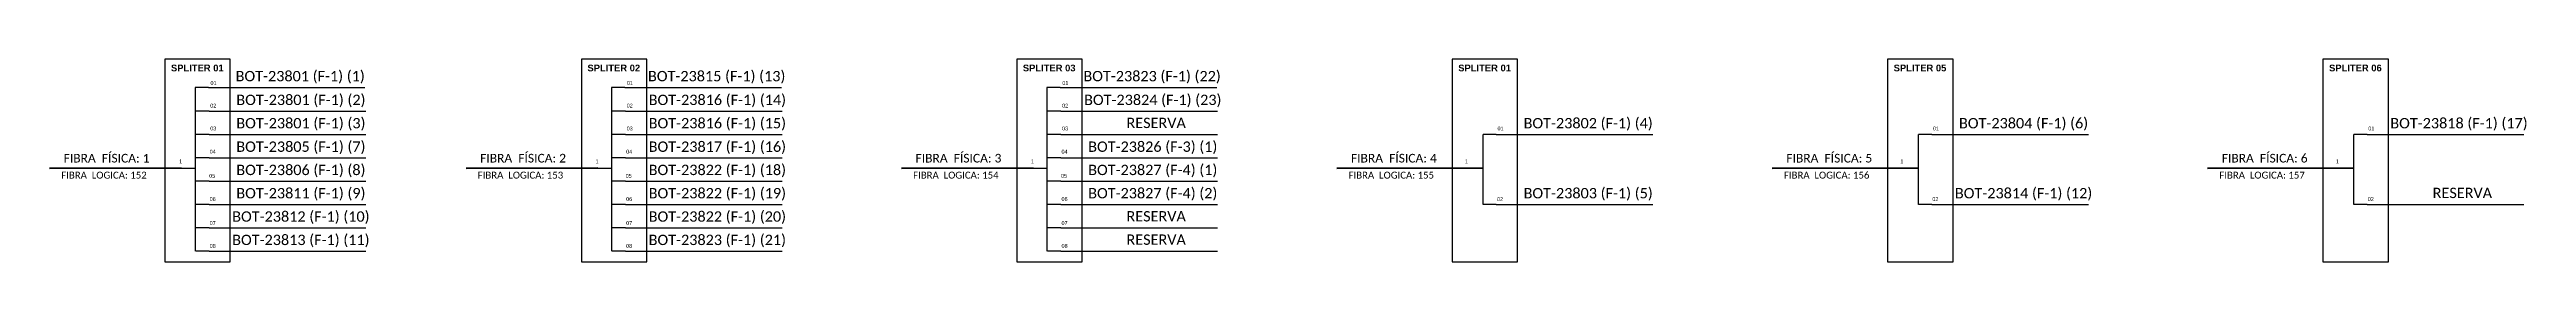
# Model space of a CAD drawing. Header units: millimetres. Extents: x 584467 to 586905, y 9719466 to 9720268.
# Drawn here: x 586251 to 586905, y 9720084 to 9720138 of the extents above; entities that cross this region are included whole.
import ezdxf

# ---------------------------------------------------------------- set-up
doc = ezdxf.new("R2010")
doc.units = ezdxf.units.MM
doc.header["$LTSCALE"] = 0.5
doc.styles.get("Standard").update_dxf_attribs({"font": 'arial.ttf'})

msp = doc.modelspace()

# ---------------------------------------------------------------- texts
at = {"attachment_point": 5}
for s, insert, char_height, width in [('\\C10;\\fArial|b1|i0|c0|p34;SPLITER 01', (586289.54, 9720135.64), 1.7753, 17.28), ('\\C10;\\fArial|b1|i0|c0|p34;SPLITER 02', (586399.54, 9720135.64), 1.7753, 17.28), ('\\C10;\\fArial|b1|i0|c0|p34;SPLITER 03', (586514.54, 9720135.64), 1.7753, 17.28), ('{\\fArial|b1|i0|c0|p34;\\C10;SPLITER 01}', (586629.54, 9720135.64), 1.7753, 17.28), ('\\C10;\\fArial|b1|i0|c0|p34;SPLITER 05', (586744.54, 9720135.64), 1.7753, 17.28), ('\\C10;\\fArial|b1|i0|c0|p34;SPLITER 06', (586859.54, 9720135.64), 1.7753, 17.28), ('\\C7;\\fArial|b0|i0|;\\H1.0273588255048;01 ', (586293.81, 9720131.67), 1.7753, 3.5602), ('\\C7;\\fCalibri|b0|i0|c0|p34;BOT-23801 (F-1) (1)', (586316.72, 9720133.2), 2.7432, 80.6352), ('\\C7;\\fCalibri|b0|i0|c0|p34;BOT-23801 (F-1) (2)', (586316.9, 9720126.91), 2.7432, 80.6352), ('\\C7;\\fArial|b0|i0|;\\H1.0273588255048;01 ', (586403.81, 9720131.67), 1.7753, 3.5602), ('\\C7;\\fCalibri|b0|i0|c0|p34;BOT-23815 (F-1) (13)', (586426.72, 9720133.2), 2.7432, 80.6352), ('\\C7;\\fCalibri|b0|i0|c0|p34;BOT-23816 (F-1) (14)', (586426.9, 9720126.91), 2.7432, 80.6352), ('\\C7;\\fArial|b0|i0|;\\H1.0273588255048;01 ', (586518.81, 9720131.67), 1.7753, 3.5602), ('\\C7;\\fCalibri|b0|i0|c0|p34;BOT-23823 (F-1) (22)', (586541.72, 9720133.2), 2.7432, 80.6352), ('\\C7;\\fCalibri|b0|i0|c0|p34;BOT-23824 (F-1) (23)', (586541.9, 9720126.91), 2.7432, 80.6352), ('\\C7;\\fArial|b0|i0|;\\H1.0273588255048;02 ', (586293.75, 9720125.67), 1.7753, 3.7582), ('\\C7;\\fCalibri|b0|i0|c0|p34;BOT-23801 (F-1) (3)', (586316.9, 9720120.73), 2.7432, 80.6352), ('\\C7;\\fArial|b0|i0|;\\H1.0273588255048;02 ', (586403.75, 9720125.67), 1.7753, 3.7582), ('\\C7;\\fCalibri|b0|i0|c0|p34;BOT-23816 (F-1) (15)', (586426.9, 9720120.73), 2.7432, 80.6352), ('\\C7;\\fArial|b0|i0|;\\H1.0273588255048;02 ', (586518.75, 9720125.67), 1.7753, 3.7582), ('\\C7;\\fCalibri|b0|i0|c0|p34;RESERVA', (586542.79, 9720121.09), 2.7432, 80.6352), ('\\C7;\\fCalibri|b0|i0|c0|p34;BOT-23802 (F-1) (4)', (586656.9, 9720120.73), 2.7432, 80.6352), ('\\C7;\\fCalibri|b0|i0|c0|p34;BOT-23804 (F-1) (6)', (586771.9, 9720120.73), 2.7432, 80.6352), ('\\C7;\\fCalibri|b0|i0|c0|p34;BOT-23818 (F-1) (17)', (586886.9, 9720120.73), 2.7432, 80.6352), ('\\C7;\\fArial|b0|i0|;\\H1.0273588255048;03 ', (586293.75, 9720119.62), 1.7753, 3.456), ('\\C7;\\fCalibri|b0|i0|c0|p34;BOT-23805 (F-1) (7)', (586316.9, 9720114.51), 2.7432, 80.6352), ('\\C7;\\fArial|b0|i0|;\\H1.0273588255048;03 ', (586403.75, 9720119.62), 1.7753, 3.456), ('\\C7;\\fCalibri|b0|i0|c0|p34;BOT-23817 (F-1) (16)', (586426.9, 9720114.51), 2.7432, 80.6352), ('\\C7;\\fArial|b0|i0|;\\H1.0273588255048;03 ', (586518.75, 9720119.62), 1.7753, 3.456), ('\\C7;\\fCalibri|b0|i0|c0|p34;BOT-23826 (F-3) (1)', (586541.9, 9720114.51), 2.7432, 80.6352), ('\\C7;\\fArial|b0|i0;\\H0.578704x;01 ', (586633.75, 9720119.62), 1.7753, 3.456), ('\\C7;\\fArial|b0|i0;\\H0.578704x;01 ', (586748.75, 9720119.62), 1.7753, 3.456), ('\\C7;\\fArial|b0|i0;\\H0.578704x;01 ', (586863.75, 9720119.62), 1.7753, 3.456), ('\\C7;\\fCalibri|b0|i0|c0|p34;FIBRA  FÍSICA: 1', (586265.58, 9720111.74), 2.2859, 34.56), ('\\C7;\\fArial|b0|i0|;\\H1.0273588255048;1', (586285.13, 9720110.92), 1.7753, 1.7584), ('\\C7;\\fArial|b0|i0|;\\H1.0273588255048;04 ', (586293.6, 9720113.47), 1.7753, 3.7582), ('\\C7;\\fCalibri|b0|i0|c0|p34;BOT-23806 (F-1) (8)', (586316.9, 9720108.35), 2.7432, 80.6352), ('\\C7;\\fCalibri|b0|i0|c0|p34;FIBRA  FÍSICA: 2', (586375.58, 9720111.74), 2.2859, 34.56), ('\\C7;\\fArial|b0|i0|;\\H1.0273588255048;1', (586395.13, 9720110.92), 1.7753, 1.7584), ('\\C7;\\fArial|b0|i0|;\\H1.0273588255048;04 ', (586403.6, 9720113.47), 1.7753, 3.7582), ('\\C7;\\fCalibri|b0|i0|c0|p34;BOT-23822 (F-1) (18)', (586426.9, 9720108.35), 2.7432, 80.6352), ('\\C7;\\fCalibri|b0|i0|c0|p34;FIBRA  FÍSICA: 3', (586490.58, 9720111.74), 2.2859, 34.56), ('\\C7;\\fArial|b0|i0|;\\H1.0273588255048;1', (586510.13, 9720110.92), 1.7753, 1.7584), ('\\C7;\\fArial|b0|i0|;\\H1.0273588255048;04 ', (586518.6, 9720113.47), 1.7753, 3.7582), ('\\C7;\\fCalibri|b0|i0|c0|p34;BOT-23827 (F-4) (1)', (586541.9, 9720108.35), 2.7432, 80.6352), ('\\C7;\\fCalibri|b0|i0|c0|p34;FIBRA  FÍSICA: 4', (586605.58, 9720111.74), 2.2859, 34.56), ('\\C7;\\fArial|b0|i0|;\\H1.0273588255048;1', (586624.76, 9720110.91), 1.7753, 1.7584), ('\\C7;\\fCalibri|b0|i0|c0|p34;FIBRA  FÍSICA: 5', (586720.58, 9720111.74), 2.2859, 34.56), ('\\C7;\\fArial|b0|i0|;\\H1.0273588255048;1', (586739.76, 9720110.91), 1.7753, 1.7584), ('\\C7;\\fCalibri|b0|i0|c0|p34;FIBRA  FÍSICA: 6', (586835.58, 9720111.74), 2.2859, 34.56), ('\\C7;\\fArial|b0|i0|;\\H1.0273588255048;1', (586854.76, 9720110.91), 1.7753, 1.7584), ('\\C7;\\fCalibri|b0|i0|c0|p34;FIBRA  LOGICA: 152', (586264.89, 9720107.25), 1.8289, 34.56), ('\\C7;\\fArial|b0|i0|;\\H1.0273588255048;05 ', (586293.47, 9720107.06), 1.7753, 4.6222), ('\\C7;\\fCalibri|b0|i0|c0|p34;BOT-23811 (F-1) (9)', (586316.9, 9720102.18), 2.7432, 80.6352), ('\\C7;\\fCalibri|b0|i0|c0|p34;FIBRA  LOGICA: 153', (586374.89, 9720107.25), 1.8289, 34.56), ('\\C7;\\fArial|b0|i0|;\\H1.0273588255048;05 ', (586403.47, 9720107.06), 1.7753, 4.6222), ('\\C7;\\fCalibri|b0|i0|c0|p34;BOT-23822 (F-1) (19)', (586426.9, 9720102.18), 2.7432, 80.6352), ('\\C7;\\fCalibri|b0|i0|c0|p34;FIBRA  LOGICA: 154', (586489.89, 9720107.25), 1.8289, 34.56), ('\\C7;\\fArial|b0|i0|;\\H1.0273588255048;05 ', (586518.47, 9720107.06), 1.7753, 4.6222), ('\\C7;\\fCalibri|b0|i0|c0|p34;BOT-23827 (F-4) (2)', (586541.9, 9720102.18), 2.7432, 80.6352), ('\\C7;\\fCalibri|b0|i0|c0|p34;FIBRA  LOGICA: 155', (586604.89, 9720107.25), 1.8289, 34.56), ('\\C7;\\fCalibri|b0|i0|c0|p34;BOT-23803 (F-1) (5)', (586656.9, 9720102.18), 2.7432, 80.6352), ('\\C7;\\fCalibri|b0|i0|c0|p34;FIBRA  LOGICA: 156', (586719.89, 9720107.25), 1.8289, 34.56), ('\\C7;\\fCalibri|b0|i0|c0|p34;BOT-23814 (F-1) (12)', (586771.9, 9720102.18), 2.7432, 80.6352), ('\\C7;\\fCalibri|b0|i0|c0|p34;FIBRA  LOGICA: 157', (586834.89, 9720107.25), 1.8289, 34.56), ('\\C7;\\fCalibri|b0|i0|c0|p34;RESERVA', (586887.79, 9720102.54), 2.7432, 80.6352), ('\\C7;\\fArial|b0|i0|;\\H1.0273588255048;06 ', (586293.6, 9720100.92), 1.7753, 3.7582), ('\\C7;\\fCalibri|b0|i0|c0|p34;BOT-23812 (F-1) (10)', (586316.9, 9720096), 2.7432, 80.6352), ('\\C7;\\fArial|b0|i0|;\\H1.0273588255048;06 ', (586403.6, 9720100.92), 1.7753, 3.7582), ('\\C7;\\fCalibri|b0|i0|c0|p34;BOT-23822 (F-1) (20)', (586426.9, 9720096), 2.7432, 80.6352), ('\\C7;\\fArial|b0|i0|;\\H1.0273588255048;06 ', (586518.6, 9720100.92), 1.7753, 3.7582), ('\\C7;\\fCalibri|b0|i0|c0|p34;RESERVA', (586542.79, 9720096.35), 2.7432, 80.6352), ('\\C7;\\fArial|b0|i0;\\H0.578704x;02 ', (586633.6, 9720100.92), 1.7753, 3.7582), ('\\C7;\\fArial|b0|i0;\\H0.578704x;02 ', (586748.6, 9720100.92), 1.7753, 3.7582), ('\\C7;\\fArial|b0|i0;\\H0.578704x;02 ', (586863.6, 9720100.92), 1.7753, 3.7582), ('\\C7;\\fArial|b0|i0|;\\H1.0273588255048;07 ', (586293.6, 9720094.56), 1.7753, 3.7582), ('\\C7;\\fCalibri|b0|i0|c0|p34;BOT-23813 (F-1) (11)', (586316.89, 9720089.81), 2.7432, 80.6352), ('\\C7;\\fArial|b0|i0|;\\H1.0273588255048;07 ', (586403.6, 9720094.56), 1.7753, 3.7582), ('\\C7;\\fCalibri|b0|i0|c0|p34;BOT-23823 (F-1) (21)', (586426.89, 9720089.81), 2.7432, 80.6352), ('\\C7;\\fArial|b0|i0|;\\H1.0273588255048;07 ', (586518.6, 9720094.56), 1.7753, 3.7582), ('\\C7;\\fCalibri|b0|i0|c0|p34;RESERVA', (586542.79, 9720090.16), 2.7432, 80.6352), ('\\C7;\\fArial|b0|i0|;\\H1.0273588255048;08 ', (586293.6, 9720088.51), 1.7753, 3.7582), ('\\C7;\\fArial|b0|i0|;\\H1.0273588255048;08 ', (586403.6, 9720088.51), 1.7753, 3.7582), ('\\C7;\\fArial|b0|i0|;\\H1.0273588255048;08 ', (586518.6, 9720088.51), 1.7753, 3.7582)]:
    msp.add_mtext(s, dxfattribs=dict(at, insert=insert, char_height=char_height, width=width))

# ---------------------------------------------------------------- linework, layer by layer
at = {"color": 7, "linetype": 'Continuous'}
for p, q in [((586288.94, 9720130.52), (586288.94, 9720087.1)), ((586292.46, 9720130.52), (586288.94, 9720130.52)), ((586398.94, 9720130.52), (586398.94, 9720087.1)), ((586402.46, 9720130.52), (586398.94, 9720130.52)), ((586513.94, 9720130.52), (586513.94, 9720087.1)), ((586517.46, 9720130.52), (586513.94, 9720130.52)), ((586292.64, 9720124.24), (586289.12, 9720124.24)), ((586402.64, 9720124.24), (586399.12, 9720124.24)), ((586517.64, 9720124.24), (586514.12, 9720124.24)), ((586292.64, 9720118.05), (586289.12, 9720118.05)), ((586402.64, 9720118.05), (586399.12, 9720118.05)), ((586517.64, 9720118.05), (586514.12, 9720118.05)), ((586632.64, 9720118.05), (586629.12, 9720118.05)), ((586747.64, 9720118.05), (586744.12, 9720118.05)), ((586862.64, 9720118.05), (586859.12, 9720118.05)), ((586292.64, 9720111.83), (586289.12, 9720111.83)), ((586402.64, 9720111.83), (586399.12, 9720111.83)), ((586517.64, 9720111.83), (586514.12, 9720111.83)), ((586285.3, 9720109.1), (586288.93, 9720109.1)), ((586292.64, 9720105.66), (586289.12, 9720105.66)), ((586395.3, 9720109.1), (586398.93, 9720109.1)), ((586402.64, 9720105.66), (586399.12, 9720105.66)), ((586510.3, 9720109.1), (586513.93, 9720109.1)), ((586517.64, 9720105.66), (586514.12, 9720105.66)), ((586292.64, 9720099.5), (586289.12, 9720099.5)), ((586402.64, 9720099.5), (586399.12, 9720099.5)), ((586517.64, 9720099.5), (586514.12, 9720099.5)), ((586632.64, 9720099.5), (586629.12, 9720099.5)), ((586747.64, 9720099.5), (586744.12, 9720099.5)), ((586862.64, 9720099.5), (586859.12, 9720099.5)), ((586292.64, 9720093.31), (586289.12, 9720093.31)), ((586402.64, 9720093.31), (586399.12, 9720093.31)), ((586517.64, 9720093.31), (586514.12, 9720093.31)), ((586292.64, 9720087.13), (586289.12, 9720087.13)), ((586402.64, 9720087.13), (586399.12, 9720087.13)), ((586517.64, 9720087.13), (586514.12, 9720087.13))]:
    msp.add_line(p, q, dxfattribs=at)
at = {"color": 10, "linetype": 'Continuous'}
for p, q in [((586292.46, 9720130.52), (586333.83, 9720130.51)), ((586402.46, 9720130.52), (586443.83, 9720130.51)), ((586517.46, 9720130.52), (586558.83, 9720130.51)), ((586292.64, 9720124.24), (586334.01, 9720124.23)), ((586402.64, 9720124.24), (586444.01, 9720124.23)), ((586517.64, 9720124.24), (586559.01, 9720124.23)), ((586292.64, 9720118.06), (586334.01, 9720118.05)), ((586402.64, 9720118.06), (586444.01, 9720118.05)), ((586517.64, 9720118.06), (586559.01, 9720118.05)), ((586632.64, 9720118.06), (586674.01, 9720118.05)), ((586747.64, 9720118.06), (586789.01, 9720118.05)), ((586862.64, 9720118.06), (586904.01, 9720118.05)), ((586292.64, 9720111.84), (586334.01, 9720111.83)), ((586402.64, 9720111.84), (586444.01, 9720111.83)), ((586517.64, 9720111.84), (586559.01, 9720111.83)), ((586292.64, 9720105.68), (586334.01, 9720105.66)), ((586402.64, 9720105.68), (586444.01, 9720105.66)), ((586517.64, 9720105.68), (586559.01, 9720105.66)), ((586292.64, 9720099.51), (586334.01, 9720099.5)), ((586402.64, 9720099.51), (586444.01, 9720099.5)), ((586517.64, 9720099.51), (586559.01, 9720099.5)), ((586632.64, 9720099.51), (586674.01, 9720099.5)), ((586747.64, 9720099.51), (586789.01, 9720099.5)), ((586862.64, 9720099.51), (586904.01, 9720099.5)), ((586292.64, 9720093.32), (586334.01, 9720093.31)), ((586402.64, 9720093.32), (586444.01, 9720093.31)), ((586517.64, 9720093.32), (586559.01, 9720093.31)), ((586292.64, 9720087.13), (586334.01, 9720087.12)), ((586402.64, 9720087.13), (586444.01, 9720087.12)), ((586517.64, 9720087.13), (586559.01, 9720087.12))]:
    msp.add_line(p, q, dxfattribs=at)
at = {"color": 1, "linetype": 'Continuous', "lineweight": 60}
for p, q in [((586285.3, 9720109.1), (586250.51, 9720108.99)), ((586395.3, 9720109.1), (586360.51, 9720108.99)), ((586510.3, 9720109.1), (586475.51, 9720108.99)), ((586629.12, 9720109.1), (586590.51, 9720108.99)), ((586744.12, 9720109.1), (586705.51, 9720108.99)), ((586859.12, 9720109.1), (586820.51, 9720108.99))]:
    msp.add_line(p, q, dxfattribs=at)
at = {"color": 7}
for points in [[(586280.98, 9720084.31), (586298.26, 9720084.31), (586298.26, 9720137.97), (586280.98, 9720137.97)], [(586390.98, 9720084.31), (586408.26, 9720084.31), (586408.26, 9720137.97), (586390.98, 9720137.97)], [(586505.98, 9720084.31), (586523.26, 9720084.31), (586523.26, 9720137.97), (586505.98, 9720137.97)], [(586620.98, 9720084.31), (586638.26, 9720084.31), (586638.26, 9720137.97), (586620.98, 9720137.97)], [(586735.98, 9720084.31), (586753.26, 9720084.31), (586753.26, 9720137.97), (586735.98, 9720137.97)], [(586850.98, 9720084.31), (586868.26, 9720084.31), (586868.26, 9720137.97), (586850.98, 9720137.97)]]:
    msp.add_lwpolyline(points, close=True, dxfattribs=at)
at = {"color": 7, "linetype": 'Continuous'}
for points in [[(586629.12, 9720099.5), (586629.12, 9720118.05)], [(586744.12, 9720099.5), (586744.12, 9720118.05)], [(586859.12, 9720099.5), (586859.12, 9720118.05)]]:
    msp.add_lwpolyline(points, dxfattribs=at)

msp.set_redraw_order([(e.dxf.handle, doc.entitydb.next_handle()) for e in msp.query("TEXT MTEXT ATTDEF DIMENSION ARC_DIMENSION")])  # texts and dimensions are drawn at this point

doc.saveas('drawing.dxf')
